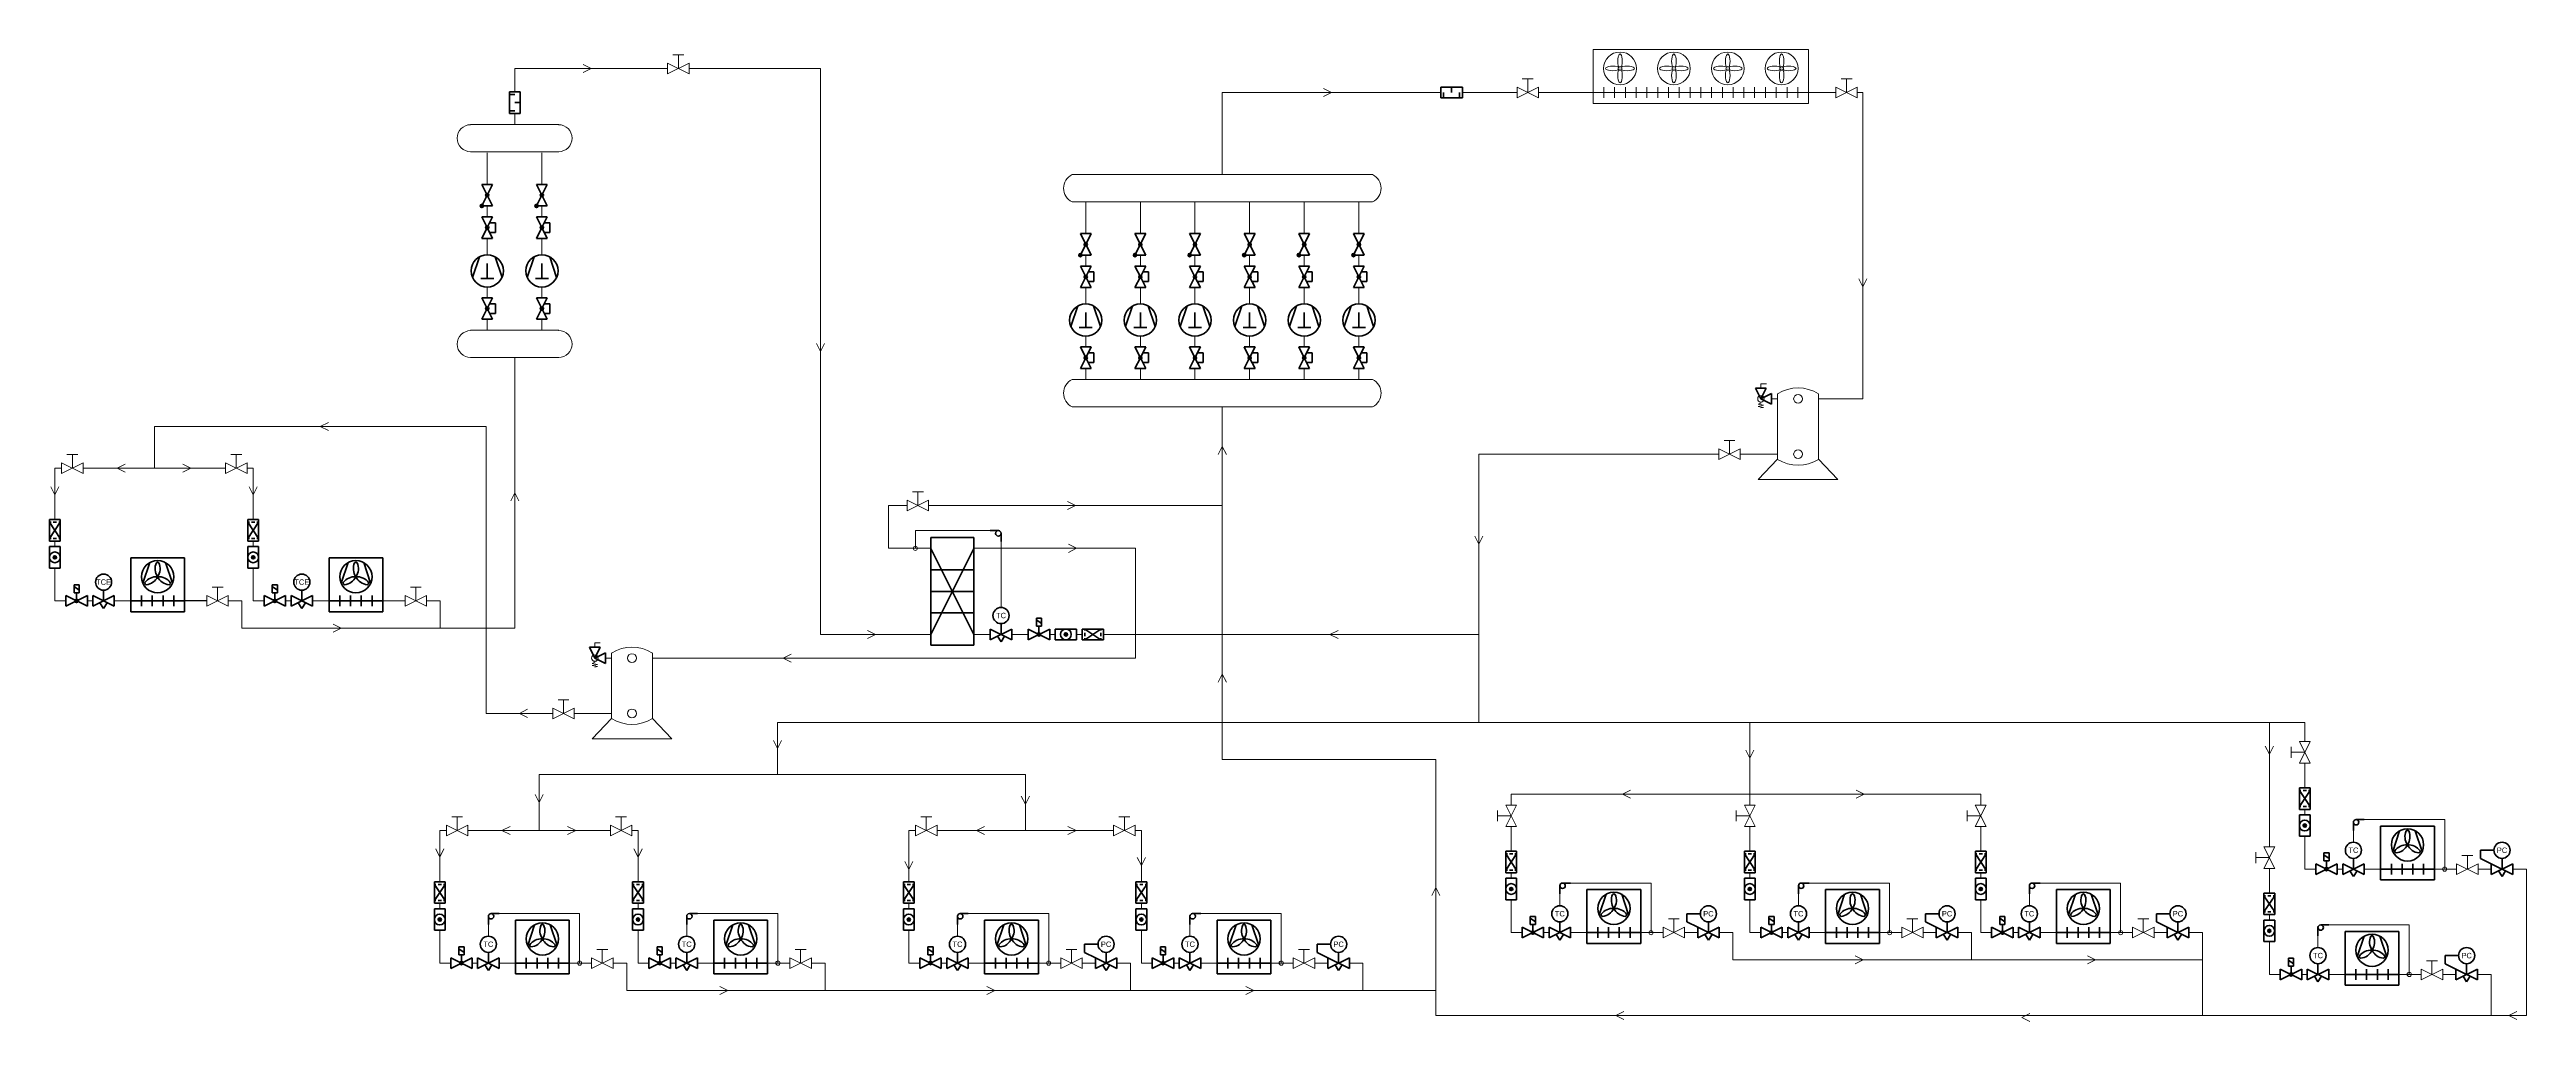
# Model space of a CAD drawing. Header units: inches. Extents: x 8.1 to 53.5, y 1.9 to 19.7.
import ezdxf

# ---------------------------------------------------------------- set-up
doc = ezdxf.new("R2010")
doc.units = ezdxf.units.IN
doc.header["$MEASUREMENT"] = 0
doc.linetypes.add('BORDER2', pattern=[22.225, 6.35, -3.175, 6.35, -3.175, 0, -3.175])
doc.layers.add('CONTOUR', color=7, linetype='Continuous', lineweight=50)
doc.layers.add('TEXT', color=7, linetype='Continuous', lineweight=25)
doc.styles.get("Standard").update_dxf_attribs({"font": 'arial.ttf'})

# ---------------------------------------------------------------- blocks, each defined once
blk = doc.blocks.new('butalen')
at = {"layer": 'CONTOUR'}
for p, q in [((-6.850781, 4.447657), (-3.649219, 14.052343)), ((3.649219, 14.052343), (6.850781, 4.447657)), ((-3, 4), (3, 4)), ((0, 11), (0, 4))]:
    blk.add_line(p, q, dxfattribs=at)
blk.add_circle((0, 7.5), 7.5, dxfattribs=at)
blk = doc.blocks.new('punkt-1')
at = {"layer": 'CONTOUR'}
h = blk.add_hatch(color=256, dxfattribs=at)
edge = h.paths.add_edge_path()
edge.add_arc((0, 0), 0.75, 0, 360)
blk.add_circle((0, 0), 0.75, dxfattribs=at)
blk = doc.blocks.new('prohoden')
at = {"layer": 'CONTOUR'}
for p, q in [((0, 2.5), (0, -2.5)), ((5, 0), (0, 2.5)), ((0, -2.5), (5, 0)), ((2.75, 1.125), (2.75, 3.75)), ((2.75, 3.75), (7.25, 3.75)), ((5, 0), (10, 2.5)), ((10, -2.5), (5, 0)), ((7.25, 3.75), (7.25, 1.125)), ((10, 2.5), (10, -2.5))]:
    blk.add_line(p, q, dxfattribs=at)
blk.add_blockref('punkt-1', (5, 0), dxfattribs=at)
blk = doc.blocks.new('vuzvraten ventil')
at = {"layer": 'CONTOUR'}
h = blk.add_hatch(color=256, dxfattribs=at)
edge = h.paths.add_edge_path()
edge.add_arc((0, 2.5), 0.75, 0, 360)
h = blk.add_hatch(color=256, dxfattribs=at)
edge = h.paths.add_edge_path()
edge.add_arc((5, 0), 0.75, 0, 360)
for p, q in [((10, -2.5), (0, 2.5)), ((0, 2.5), (0, -2.5)), ((0, -2.5), (10, 2.5)), ((10, 2.5), (10, -2.5))]:
    blk.add_line(p, q, dxfattribs=at)
for centre in [(0, 2.5), (5, 0)]:
    blk.add_circle(centre, 0.75, dxfattribs=at)
blk = doc.blocks.new('shumozaglushitel')
at = {"layer": 'CONTOUR'}
for p, q in [((0, 2.5), (0, -2.5)), ((0, 2.5), (10, 2.5)), ((1.25, -2.5), (1.25, 0)), ((5, 2.5), (5, 0)), ((8.75, -2.5), (8.75, 0)), ((10, 2.5), (10, -2.5)), ((0, -2.5), (10, -2.5))]:
    blk.add_line(p, q, dxfattribs=at)
blk = doc.blocks.new('plustinchat')
at = {"layer": 'CONTOUR'}
for p, q in [((0, 5), (25, 5)), ((0, 5), (0, -5)), ((2.5, 5), (22.5, -5)), ((22.5, 5), (2.5, -5)), ((7.5, 5), (7.5, -5)), ((12.5, 5), (12.5, -5)), ((17.5, -5), (17.5, 5)), ((25, -5), (25, 5)), ((0, -5), (25, -5))]:
    blk.add_line(p, q, dxfattribs=at)
blk = doc.blocks.new('izparitel')
at = {"layer": 'CONTOUR'}
for p, q in [((25, 20), (0, 20)), ((0, 20), (0, -5)), ((5.649219, 8.197657), (8.850781, 17.802343)), ((16.149219, 17.802343), (19.350781, 8.197657)), ((25, -5), (25, 20)), ((0, 0), (25, 0)), ((5, -2.5), (5, 2.5)), ((10, 2.5), (10, -2.5)), ((15, -2.5), (15, 2.5)), ((20, 2.5), (20, -2.5)), ((0, -5), (25, -5))]:
    blk.add_line(p, q, dxfattribs=at)
blk.add_circle((12.5, 11.25), 7.5, dxfattribs=at)
for centre, radius, start, end in [((17.916667, 15), 6.588078, 155.57771, 214.695154), ((17.916667, 15), 6.588078, 155.57771, 214.695154), ((12.5, 17.101829), 0.851829, 46.909465, 133.090535), ((12.5, 17.101829), 0.851829, 46.909465, 133.090535), ((7.083333, 15), 6.588078, 325.304846, 24.42229), ((7.083333, 15), 6.588078, 325.304846, 24.42229), ((7.432168, 8.324086), 0.851829, 166.909465, 253.090535), ((11.960738, 4.684029), 6.588078, 85.304846, 144.42229), ((6.544071, 14.065971), 6.588078, 275.57771, 334.695154), ((13.039262, 4.684029), 6.588078, 35.57771, 94.695154), ((18.455929, 14.065971), 6.588078, 205.304846, 264.42229), ((17.567832, 8.324086), 0.851829, 286.909465, 13.090535)]:
    blk.add_arc(centre, radius, start, end, dxfattribs=at)
blk = doc.blocks.new('trv')
at = {"layer": 'CONTOUR'}
for p, q in [((10, -2.5), (0, 2.5)), ((0, 2.5), (0, -2.5)), ((0, -2.5), (10, 2.5)), ((5, 0), (5, 5)), ((10, 2.5), (10, -2.5)), ((5, -3.5), (3.333333, -0.833333)), ((5, -3.5), (6.666667, -0.833333))]:
    blk.add_line(p, q, dxfattribs=at)
blk.add_circle((5, 8.75), 3.75, dxfattribs=at)
at = {"layer": 'CONTOUR', "insert": (5, 8.75), "char_height": 2.5, "width": 100, "attachment_point": 5}
blk.add_mtext('TC', dxfattribs=at)
blk = doc.blocks.new('punkt-0')
at = {"layer": 'CONTOUR'}
h = blk.add_hatch(color=256, dxfattribs=at)
edge = h.paths.add_edge_path()
edge.add_arc((0, 0), 0.75, 0, 360)
blk.add_circle((0, 0), 0.75, dxfattribs=at)
blk = doc.blocks.new('solenoid-ventil')
at = {"layer": 'CONTOUR'}
for p, q in [((10, -2.5), (0, 2.5)), ((0, 2.5), (0, -2.5)), ((0, -2.5), (10, 2.5)), ((3.8, 7.5), (6.2, 7.5)), ((3.8, 7.5), (3.8, 3.8)), ((3.8, 6.7), (6.2, 5)), ((3.8, 3.8), (6.2, 3.8)), ((5, 0), (5, 3.8)), ((6.2, 7.5), (6.2, 3.8)), ((10, 2.5), (10, -2.5))]:
    blk.add_line(p, q, dxfattribs=at)
at = {"layer": 'CONTOUR', "rotation": 90}
blk.add_blockref('punkt-0', (5, 0), dxfattribs=at)
blk = doc.blocks.new('nabludatelno stuklo s indikator za vlaga')
at = {"layer": 'CONTOUR'}
for p, q in [((0, 2.5), (0, -2.5)), ((0, 2.5), (10, 2.5)), ((10, 2.5), (10, -2.5)), ((0, -2.5), (10, -2.5))]:
    blk.add_line(p, q, dxfattribs=at)
blk.add_circle((5, 0), 2.5, dxfattribs=at)
blk.add_blockref('punkt-0', (5, 0), dxfattribs=at)
blk = doc.blocks.new('filtur dehidrator')
at = {"layer": 'CONTOUR'}
for p, q in [((0, 2.5), (0, -2.5)), ((0, 2.5), (10, 2.5)), ((1.25, -2.5), (8.75, 2.5)), ((8.75, -2.5), (1.25, 2.5)), ((1.25, 2.5), (1.25, 1.75)), ((1.25, 0.75), (1.25, -0.75)), ((8.75, 2.5), (8.75, 1.75)), ((8.75, 0.75), (8.75, -0.75)), ((10, 2.5), (10, -2.5)), ((0, -2.5), (10, -2.5)), ((1.25, -2.5), (1.25, -1.75)), ((8.75, -2.5), (8.75, -1.75))]:
    blk.add_line(p, q, dxfattribs=at)
blk = doc.blocks.new('kapqrna truba1')
at = {"layer": 'CONTOUR'}
for p, q in [((3.75, 0), (0, 0)), ((5, -1.25), (5, -5))]:
    blk.add_line(p, q, dxfattribs=at)
blk.add_circle((3.75, -1.25), 1.25, dxfattribs=at)
blk = doc.blocks.new('pc-ventil2')
at = {"layer": 'CONTOUR'}
for p, q in [((-5, 5), (-5, 8.75)), ((1.25, 8.75), (-5, 8.75)), ((0, 2.5), (-5, 5)), ((10, -2.5), (0, 2.5)), ((0, 2.5), (0, -2.5)), ((0, -2.5), (10, 2.5)), ((5, 0), (5, 5)), ((10, 2.5), (10, -2.5)), ((5, -3.5), (3.333333, -0.833333)), ((5, -3.5), (6.666667, -0.833333))]:
    blk.add_line(p, q, dxfattribs=at)
blk.add_circle((5, 8.75), 3.75, dxfattribs=at)
at = {"layer": 'TEXT', "insert": (5, 8.75), "char_height": 2.5, "width": 100, "attachment_point": 5}
blk.add_mtext('PC', dxfattribs=at)
blk = doc.blocks.new('eckventil2')
at = {"layer": 'CONTOUR'}
for p, q in [((0, 2.5), (0, -2.5)), ((5, 0), (0, 2.5)), ((0, -2.5), (5, 0)), ((2.5, -5), (5, 0)), ((5, 0), (7.5, -5)), ((7.5, -5), (2.5, -5))]:
    blk.add_line(p, q, dxfattribs=at)
blk = doc.blocks.new('ERV')
at = {"layer": 'CONTOUR'}
for p, q in [((10, -2.5), (0, 2.5)), ((0, 2.5), (0, -2.5)), ((0, -2.5), (10, 2.5)), ((5, 0), (5, 5)), ((10, 2.5), (10, -2.5)), ((5, -3.5), (3.333333, -0.833333)), ((5, -3.5), (6.666667, -0.833333))]:
    blk.add_line(p, q, dxfattribs=at)
blk.add_circle((5, 8.75), 3.75, dxfattribs=at)
at = {"layer": 'TEXT', "insert": (5, 8.75), "char_height": 2.5, "width": 100, "attachment_point": 5}
blk.add_mtext('TCE', dxfattribs=at)

msp = doc.modelspace()

# ---------------------------------------------------------------- hatches: boundary and pattern name
at = {"lineweight": 15}
h = msp.add_hatch(color=256, dxfattribs=at)
h.dxf.hatch_style = 1
edge = h.paths.add_edge_path()
edge.add_arc((36.89, 19.324), 0.034, 0, 180)
edge.add_arc((36.89, 19.324), 0.034, 180, 314.9981)
edge.add_ellipse((36.89, 19.192), major_axis=(0, -0.132), ratio=0.316606, start_angle=504.8644, end_angle=504.8652)
edge.add_ellipse((37.022, 19.324), major_axis=(0.132, 0), ratio=0.316606, start_angle=-144.8652, end_angle=-144.8644)
edge.add_arc((36.89, 19.324), 0.034, 314.9995, 360)
edge = h.paths.add_edge_path()
edge.add_arc((37.876, 19.324), 0.034, 180, 314.9981)
edge.add_ellipse((37.876, 19.192), major_axis=(0, -0.132), ratio=0.316606, start_angle=504.8644, end_angle=504.8652)
edge.add_ellipse((38.008, 19.324), major_axis=(0.132, 0), ratio=0.316606, start_angle=-144.8652, end_angle=-144.8644)
edge.add_arc((37.876, 19.324), 0.034, 314.9995, 360)
edge.add_arc((37.876, 19.324), 0.034, 0, 180)
edge = h.paths.add_edge_path()
edge.add_arc((38.862, 19.324), 0.034, 180, 314.9981)
edge.add_ellipse((38.862, 19.192), major_axis=(0, -0.132), ratio=0.316606, start_angle=504.8644, end_angle=504.8652)
edge.add_ellipse((38.994, 19.324), major_axis=(0.132, 0), ratio=0.316606, start_angle=-144.8652, end_angle=-144.8644)
edge.add_arc((38.862, 19.324), 0.034, 314.9995, 360)
edge.add_arc((38.862, 19.324), 0.034, 0, 180)
edge = h.paths.add_edge_path()
edge.add_arc((39.848, 19.324), 0.034, 180, 314.9981)
edge.add_ellipse((39.848, 19.192), major_axis=(0, -0.132), ratio=0.316606, start_angle=504.8644, end_angle=504.8652)
edge.add_ellipse((39.979, 19.324), major_axis=(0.132, 0), ratio=0.316606, start_angle=-144.8652, end_angle=-144.8644)
edge.add_arc((39.848, 19.324), 0.034, 314.9995, 360)
edge.add_arc((39.848, 19.324), 0.034, 0, 180)

# ---------------------------------------------------------------- linework, layer by layer
for p, q in [((19.654, 19.322), (19.654, 19.572)), ((36.397, 19.669), (36.397, 18.881)), ((35.201, 19.131), (35.101, 19.131)), ((35.201, 18.881), (35.201, 19.131)), ((35.201, 19.131), (35.301, 19.131)), ((41.036, 18.881), (41.036, 19.131)), ((29.61, 17.381), (29.61, 18.881)), ((29.61, 18.881), (33.61, 18.881)), ((34.004, 18.881), (35.004, 18.881)), ((35.004, 18.98), (35.397, 18.783)), ((35.397, 18.98), (35.004, 18.783)), ((35.004, 18.98), (35.004, 18.783)), ((35.397, 18.783), (35.397, 18.98)), ((35.397, 18.881), (36.397, 18.881)), ((36.397, 18.881), (40.34, 18.881)), ((36.594, 18.98), (36.594, 18.783)), ((36.791, 18.98), (36.791, 18.783)), ((36.988, 18.98), (36.988, 18.783)), ((37.185, 18.98), (37.185, 18.783)), ((37.382, 18.98), (37.382, 18.783)), ((37.58, 18.98), (37.58, 18.783)), ((37.777, 18.98), (37.777, 18.783)), ((37.974, 18.98), (37.974, 18.783)), ((38.171, 18.98), (38.171, 18.783)), ((38.368, 18.98), (38.368, 18.783)), ((38.566, 18.98), (38.566, 18.783)), ((38.763, 18.98), (38.763, 18.783)), ((38.96, 18.98), (38.96, 18.783)), ((39.157, 18.98), (39.157, 18.783)), ((39.354, 18.98), (39.354, 18.783)), ((39.552, 18.98), (39.552, 18.783)), ((39.749, 18.98), (39.749, 18.783)), ((39.946, 18.98), (39.946, 18.783)), ((40.143, 18.98), (40.143, 18.783)), ((40.34, 18.881), (40.84, 18.881)), ((41.233, 18.881), (41.333, 18.881)), ((41.333, 18.881), (41.333, 17.381)), ((17.467, 18.3), (15.852, 18.3)), ((16.659, 18.3), (16.659, 18.5)), ((16.156, 17.402), (16.156, 17.781)), ((17.156, 17.402), (17.156, 17.781)), ((16.156, 17.202), (16.156, 17.402)), ((17.156, 17.202), (17.156, 17.402)), ((41.333, 17.381), (41.333, 13.278)), ((16.156, 16.608), (16.156, 16.808)), ((17.156, 16.608), (17.156, 16.808)), ((27.11, 16.502), (27.11, 16.881)), ((28.11, 16.502), (28.11, 16.881)), ((29.11, 16.502), (29.11, 16.881)), ((30.11, 16.502), (30.11, 16.881)), ((31.11, 16.502), (31.11, 16.881)), ((32.11, 16.502), (32.11, 16.881)), ((27.11, 16.302), (27.11, 16.502)), ((28.11, 16.302), (28.11, 16.502)), ((29.11, 16.302), (29.11, 16.502)), ((30.11, 16.302), (30.11, 16.502)), ((31.11, 16.302), (31.11, 16.502)), ((32.11, 16.302), (32.11, 16.502)), ((16.156, 15.914), (16.156, 16.214)), ((17.156, 15.914), (17.156, 16.214)), ((27.11, 15.708), (27.11, 15.908)), ((28.11, 15.708), (28.11, 15.908)), ((29.11, 15.708), (29.11, 15.908)), ((30.11, 15.708), (30.11, 15.908)), ((31.11, 15.708), (31.11, 15.908)), ((32.11, 15.708), (32.11, 15.908)), ((16.156, 15.127), (16.156, 15.324)), ((17.156, 15.127), (17.156, 15.324)), ((27.11, 15.014), (27.11, 15.314)), ((28.11, 15.014), (28.11, 15.314)), ((29.11, 15.014), (29.11, 15.314)), ((30.11, 15.014), (30.11, 15.314)), ((31.11, 15.014), (31.11, 15.314)), ((32.11, 15.014), (32.11, 15.314)), ((17.467, 14.533), (15.852, 14.533)), ((16.156, 14.533), (16.156, 14.733)), ((17.156, 14.533), (17.156, 14.733)), ((27.11, 14.227), (27.11, 14.424)), ((28.11, 14.227), (28.11, 14.424)), ((29.11, 14.227), (29.11, 14.424)), ((30.11, 14.227), (30.11, 14.424)), ((31.11, 14.227), (31.11, 14.424)), ((32.11, 14.227), (32.11, 14.424)), ((16.659, 9.081), (16.659, 14.033)), ((27.11, 13.633), (27.11, 13.833)), ((28.11, 13.633), (28.11, 13.833)), ((29.11, 13.633), (29.11, 13.833)), ((30.11, 13.633), (30.11, 13.833)), ((31.11, 13.633), (31.11, 13.833)), ((32.11, 13.633), (32.11, 13.833)), ((39.468, 13.199), (39.419, 13.18)), ((39.419, 13.18), (39.517, 13.16)), ((39.517, 13.16), (39.419, 13.14)), ((39.468, 13.474), (39.468, 13.554)), ((39.468, 13.554), (39.568, 13.554)), ((39.468, 13.219), (39.468, 13.199)), ((39.773, 13.278), (39.665, 13.278)), ((39.773, 13.372), (39.773, 12.172)), ((40.523, 13.372), (40.523, 12.172)), ((41.333, 13.278), (40.523, 13.278)), ((29.61, 13.133), (29.61, 8.243)), ((39.419, 13.14), (39.517, 13.121)), ((39.517, 13.121), (39.468, 13.111)), ((8.562, 12.009), (8.562, 12.259)), ((10.062, 12.009), (10.062, 12.384)), ((11.562, 12.009), (11.562, 12.259)), ((38.698, 12.266), (34.305, 12.266)), ((34.305, 8.969), (34.305, 12.266)), ((38.894, 12.266), (38.894, 12.516)), ((39.773, 12.266), (39.091, 12.266)), ((8.242, 12.009), (8.242, 11.521)), ((8.242, 12.009), (8.365, 12.009)), ((8.759, 12.009), (11.365, 12.009)), ((11.872, 12.009), (11.759, 12.009)), ((11.872, 12.009), (11.872, 11.521)), ((39.773, 12.172), (39.42, 11.801)), ((39.42, 11.801), (40.876, 11.801)), ((40.523, 12.172), (40.876, 11.801)), ((8.242, 11.069), (8.242, 11.521)), ((11.872, 11.069), (11.872, 11.521)), ((24.038, 11.325), (24.038, 11.575)), ((24.235, 11.325), (29.61, 11.325)), ((8.242, 10.575), (8.242, 10.675)), ((11.872, 10.575), (11.872, 10.675)), ((25.063, 10.544), (25.86, 10.544)), ((25.86, 10.544), (28.022, 10.544)), ((28.022, 10.544), (28.022, 8.536)), ((8.242, 10.081), (8.242, 10.181)), ((8.242, 9.581), (8.242, 10.081)), ((11.872, 10.081), (11.872, 10.181)), ((11.872, 9.581), (11.872, 10.081)), ((8.442, 9.581), (8.242, 9.581)), ((8.936, 9.581), (8.836, 9.581)), ((9.63, 9.581), (9.33, 9.581)), ((11.219, 9.581), (11.219, 9.831)), ((11.415, 9.581), (11.665, 9.581)), ((11.665, 9.581), (11.665, 9.081)), ((12.072, 9.581), (11.872, 9.581)), ((12.565, 9.581), (12.465, 9.581)), ((13.259, 9.581), (12.959, 9.581)), ((14.243, 9.581), (14.651, 9.581)), ((14.848, 9.581), (14.848, 9.831)), ((15.045, 9.581), (15.295, 9.581)), ((15.295, 9.581), (15.295, 9.081)), ((11.665, 9.081), (15.295, 9.081)), ((15.295, 9.081), (16.659, 9.081)), ((18.125, 8.733), (18.125, 8.812)), ((18.125, 8.812), (18.225, 8.812)), ((18.43, 8.63), (18.43, 7.43)), ((19.18, 8.63), (19.18, 7.43)), ((25.063, 8.969), (25.363, 8.969)), ((26.057, 8.969), (25.757, 8.969)), ((26.55, 8.969), (26.45, 8.969)), ((26.944, 8.969), (27.044, 8.969)), ((34.305, 8.969), (27.438, 8.969)), ((34.305, 8.969), (34.305, 7.358)), ((18.125, 8.458), (18.076, 8.438)), ((18.076, 8.438), (18.174, 8.418)), ((18.174, 8.418), (18.076, 8.399)), ((18.076, 8.399), (18.174, 8.379)), ((18.125, 8.477), (18.125, 8.458)), ((18.174, 8.379), (18.125, 8.369)), ((18.43, 8.536), (18.322, 8.536)), ((19.99, 8.536), (19.18, 8.536)), ((25.86, 8.536), (19.99, 8.536)), ((28.022, 8.536), (25.86, 8.536)), ((29.61, 6.682), (29.61, 8.243)), ((17.551, 7.524), (17.551, 7.774)), ((18.43, 7.524), (17.748, 7.524)), ((18.43, 7.43), (18.077, 7.06)), ((19.18, 7.43), (19.533, 7.06)), ((21.467, 7.358), (21.467, 6.403)), ((21.467, 7.358), (34.305, 7.358)), ((34.305, 7.358), (39.265, 7.358)), ((39.265, 7.358), (39.265, 6.047)), ((39.265, 7.358), (49.423, 7.358)), ((48.775, 5.282), (48.775, 7.358)), ((49.423, 7.358), (49.423, 7.208)), ((18.077, 7.06), (19.533, 7.06)), ((49.173, 6.812), (49.423, 6.812)), ((49.423, 7.008), (49.423, 7.208)), ((21.467, 6.403), (17.106, 6.403)), ((17.106, 6.403), (17.106, 5.758)), ((21.467, 6.403), (26.005, 6.403)), ((26.005, 6.403), (26.005, 5.706)), ((33.52, 6.682), (29.61, 6.682)), ((33.52, 1.999), (33.52, 6.682)), ((49.423, 6.162), (49.423, 6.615)), ((34.898, 5.847), (34.898, 6.047)), ((34.898, 6.047), (43.492, 6.047)), ((39.265, 5.847), (39.265, 6.047)), ((43.492, 6.047), (43.492, 5.847)), ((15.605, 5.383), (15.605, 5.633)), ((17.106, 5.383), (17.106, 5.758)), ((18.606, 5.383), (18.606, 5.633)), ((24.192, 5.383), (24.192, 5.633)), ((26.005, 5.383), (26.005, 5.706)), ((27.818, 5.383), (27.818, 5.633)), ((34.648, 5.65), (34.898, 5.65)), ((34.898, 5.001), (34.898, 5.453)), ((39.015, 5.65), (39.265, 5.65)), ((39.265, 5.001), (39.265, 5.453)), ((43.242, 5.65), (43.492, 5.65)), ((43.492, 5.001), (43.492, 5.453)), ((49.423, 5.669), (49.423, 5.769)), ((50.511, 5.58), (51.984, 5.58)), ((51.984, 5.58), (51.984, 4.675)), ((15.286, 5.383), (15.286, 4.895)), ((15.286, 5.383), (15.409, 5.383)), ((15.802, 5.383), (18.409, 5.383)), ((18.915, 5.383), (18.803, 5.383)), ((18.915, 5.383), (18.915, 4.895)), ((23.872, 5.383), (23.872, 4.895)), ((23.872, 5.383), (23.995, 5.383)), ((24.389, 5.383), (27.621, 5.383)), ((28.128, 5.383), (28.015, 5.383)), ((28.128, 5.383), (28.128, 4.895)), ((48.775, 5.082), (48.775, 5.282)), ((49.423, 5.175), (49.423, 5.275)), ((49.423, 4.675), (49.423, 5.175)), ((50.314, 5.167), (50.314, 5.384)), ((15.286, 4.443), (15.286, 4.895)), ((18.915, 4.443), (18.915, 4.895)), ((23.872, 4.443), (23.872, 4.895)), ((28.128, 4.443), (28.128, 4.895)), ((34.898, 4.507), (34.898, 4.607)), ((39.265, 4.507), (39.265, 4.607)), ((43.492, 4.507), (43.492, 4.607)), ((48.525, 4.885), (48.775, 4.885)), ((48.775, 4.236), (48.775, 4.688)), ((49.623, 4.675), (49.423, 4.675)), ((50.117, 4.675), (50.017, 4.675)), ((50.811, 4.675), (50.511, 4.675)), ((51.795, 4.675), (52.203, 4.675)), ((52.4, 4.675), (52.4, 4.925)), ((52.597, 4.675), (52.837, 4.675)), ((53.231, 4.675), (53.481, 4.675)), ((53.481, 4.675), (53.481, 4.175)), ((34.898, 4.013), (34.898, 4.113)), ((35.788, 4.005), (35.788, 4.222)), ((35.985, 4.419), (37.458, 4.419)), ((37.458, 4.419), (37.458, 3.513)), ((39.265, 4.013), (39.265, 4.113)), ((40.156, 4.005), (40.156, 4.222)), ((40.353, 4.419), (41.825, 4.419)), ((41.825, 4.419), (41.825, 3.513)), ((43.492, 4.013), (43.492, 4.113)), ((44.382, 4.005), (44.382, 4.222)), ((44.579, 4.419), (46.052, 4.419)), ((46.052, 4.419), (46.052, 3.513)), ((53.481, 4.175), (53.481, 1.999)), ((15.286, 3.949), (15.286, 4.049)), ((16.176, 3.448), (16.176, 3.664)), ((16.373, 3.861), (17.846, 3.861)), ((17.846, 3.861), (17.846, 2.955)), ((18.915, 3.949), (18.915, 4.049)), ((19.806, 3.448), (19.806, 3.664)), ((20.003, 3.861), (21.475, 3.861)), ((21.475, 3.861), (21.475, 2.955)), ((23.872, 3.949), (23.872, 4.049)), ((24.763, 3.448), (24.763, 3.664)), ((24.96, 3.861), (26.432, 3.861)), ((26.432, 3.861), (26.432, 2.955)), ((28.128, 3.949), (28.128, 4.049)), ((29.018, 3.448), (29.018, 3.664)), ((29.215, 3.861), (30.688, 3.861)), ((30.688, 3.861), (30.688, 2.955)), ((34.898, 3.513), (34.898, 4.013)), ((37.874, 3.513), (37.874, 3.763)), ((39.265, 3.513), (39.265, 4.013)), ((42.242, 3.513), (42.242, 3.763)), ((43.492, 3.513), (43.492, 4.013)), ((46.468, 3.513), (46.468, 3.763)), ((48.775, 3.742), (48.775, 3.842)), ((49.862, 3.654), (51.335, 3.654)), ((51.335, 3.654), (51.335, 2.748)), ((15.286, 3.455), (15.286, 3.555)), ((15.286, 2.955), (15.286, 3.455)), ((18.262, 2.955), (18.262, 3.205)), ((18.915, 3.455), (18.915, 3.555)), ((18.915, 2.955), (18.915, 3.455)), ((21.891, 2.955), (21.891, 3.205)), ((23.872, 3.455), (23.872, 3.555)), ((23.872, 2.955), (23.872, 3.455)), ((26.849, 2.955), (26.849, 3.205)), ((28.128, 3.455), (28.128, 3.555)), ((28.128, 2.955), (28.128, 3.455)), ((31.104, 2.955), (31.104, 3.205)), ((35.098, 3.513), (34.898, 3.513)), ((35.591, 3.513), (35.491, 3.513)), ((36.285, 3.513), (35.985, 3.513)), ((37.269, 3.513), (37.677, 3.513)), ((38.071, 3.513), (38.311, 3.513)), ((38.705, 3.513), (38.955, 3.513)), ((38.955, 3.513), (38.955, 3.013)), ((39.465, 3.513), (39.265, 3.513)), ((39.959, 3.513), (39.859, 3.513)), ((40.653, 3.513), (40.353, 3.513)), ((41.637, 3.513), (42.045, 3.513)), ((42.439, 3.513), (42.679, 3.513)), ((43.073, 3.513), (43.323, 3.513)), ((43.323, 3.513), (43.323, 3.013)), ((43.692, 3.513), (43.492, 3.513)), ((44.185, 3.513), (44.085, 3.513)), ((44.879, 3.513), (44.579, 3.513)), ((45.863, 3.513), (46.271, 3.513)), ((46.665, 3.513), (46.905, 3.513)), ((47.299, 3.513), (47.549, 3.513)), ((47.549, 3.513), (47.549, 3.013)), ((48.775, 3.248), (48.775, 3.348)), ((48.775, 2.748), (48.775, 3.248)), ((49.665, 3.24), (49.665, 3.457)), ((15.486, 2.955), (15.286, 2.955)), ((15.979, 2.955), (15.879, 2.955)), ((16.673, 2.955), (16.373, 2.955)), ((17.657, 2.955), (18.065, 2.955)), ((18.459, 2.955), (18.709, 2.955)), ((18.709, 2.955), (18.709, 2.455)), ((19.115, 2.955), (18.915, 2.955)), ((19.609, 2.955), (19.509, 2.955)), ((20.303, 2.955), (20.003, 2.955)), ((21.287, 2.955), (21.695, 2.955)), ((22.088, 2.955), (22.338, 2.955)), ((22.338, 2.955), (22.338, 2.455)), ((24.072, 2.955), (23.872, 2.955)), ((24.566, 2.955), (24.466, 2.955)), ((25.26, 2.955), (24.96, 2.955)), ((26.244, 2.955), (26.652, 2.955)), ((27.045, 2.955), (27.286, 2.955)), ((27.68, 2.955), (27.93, 2.955)), ((27.93, 2.955), (27.93, 2.455)), ((28.328, 2.955), (28.128, 2.955)), ((28.821, 2.955), (28.721, 2.955)), ((29.515, 2.955), (29.215, 2.955)), ((30.499, 2.955), (30.907, 2.955)), ((31.301, 2.955), (31.542, 2.955)), ((31.935, 2.955), (32.185, 2.955)), ((32.185, 2.955), (32.185, 2.455)), ((47.549, 3.013), (38.955, 3.013)), ((47.549, 3.013), (47.549, 1.999)), ((48.975, 2.748), (48.775, 2.748)), ((49.468, 2.748), (49.368, 2.748)), ((50.162, 2.748), (49.862, 2.748)), ((51.146, 2.748), (51.554, 2.748)), ((51.751, 2.748), (51.751, 2.998)), ((51.948, 2.748), (52.189, 2.748)), ((52.582, 2.748), (52.832, 2.748)), ((52.832, 2.748), (52.832, 2.248)), ((18.709, 2.455), (32.185, 2.455)), ((32.185, 2.455), (33.52, 2.455)), ((47.549, 1.999), (33.52, 1.999)), ((52.832, 1.999), (47.549, 1.999)), ((52.832, 2.248), (52.832, 1.999)), ((53.481, 1.999), (52.832, 1.999))]:
    msp.add_line(p, q, dxfattribs=at)
at = {"linetype": 'BORDER2', "lineweight": 15}
for p, q in [((25.363, 10.867), (23.992, 10.867)), ((23.992, 10.867), (23.992, 10.544)), ((25.56, 9.461), (25.56, 10.67))]:
    msp.add_line(p, q, dxfattribs=at)
msp.add_line((11.022, 9.581), (10.614, 9.581))
at = {"lineweight": 15}
for points in [[(19.754, 19.572), (19.654, 19.572), (19.554, 19.572)], [(36.397, 18.881), (36.397, 18.684), (40.34, 18.684), (40.34, 19.669), (36.397, 19.669)], [(16.659, 18.894), (16.659, 19.322), (19.457, 19.322)], [(17.91, 19.396), (18.058, 19.322), (17.91, 19.248)], [(19.851, 19.322), (22.255, 19.322), (22.255, 8.969), (24.276, 8.969)], [(40.936, 19.131), (41.036, 19.131), (41.136, 19.131)], [(31.462, 18.955), (31.61, 18.881), (31.462, 18.807)], [(41.407, 15.477), (41.333, 15.329), (41.26, 15.477)], [(22.328, 14.293), (22.255, 14.145), (22.181, 14.293)], [(17.355, 7.524), (16.138, 7.524), (16.138, 12.772), (10.062, 12.772), (10.062, 12.384)], [(13.248, 12.699), (13.1, 12.772), (13.248, 12.846)], [(8.462, 12.259), (8.562, 12.259), (8.662, 12.259)], [(11.462, 12.259), (11.562, 12.259), (11.662, 12.259)], [(29.536, 12.26), (29.61, 12.408), (29.684, 12.26)], [(38.794, 12.516), (38.894, 12.516), (38.994, 12.516)], [(9.529, 11.935), (9.381, 12.009), (9.529, 12.082)], [(10.583, 12.082), (10.731, 12.009), (10.583, 11.935)], [(8.316, 11.669), (8.242, 11.521), (8.168, 11.669)], [(11.946, 11.669), (11.872, 11.521), (11.798, 11.669)], [(16.585, 11.41), (16.659, 11.557), (16.733, 11.41)], [(24.138, 11.575), (24.038, 11.575), (23.938, 11.575)], [(26.775, 11.399), (26.922, 11.325), (26.775, 11.252)], [(24.276, 10.544), (23.498, 10.544), (23.498, 11.325), (23.841, 11.325)], [(26.793, 10.617), (26.941, 10.544), (26.793, 10.47)], [(34.379, 10.765), (34.305, 10.617), (34.231, 10.765)], [(11.119, 9.831), (11.219, 9.831), (11.319, 9.831)], [(14.748, 9.831), (14.848, 9.831), (14.948, 9.831)], [(13.333, 9.155), (13.48, 9.081), (13.333, 9.008)], [(23.118, 9.043), (23.265, 8.969), (23.118, 8.895)], [(31.728, 8.895), (31.581, 8.969), (31.728, 9.043)], [(21.721, 8.462), (21.574, 8.536), (21.721, 8.61)], [(29.536, 8.095), (29.61, 8.243), (29.684, 8.095)], [(17.451, 7.774), (17.551, 7.774), (17.651, 7.774)], [(16.894, 7.45), (16.747, 7.524), (16.894, 7.598)], [(21.54, 7.028), (21.467, 6.88), (21.393, 7.028)], [(39.339, 6.85), (39.265, 6.702), (39.191, 6.85)], [(48.849, 6.924), (48.775, 6.776), (48.701, 6.924)], [(49.173, 6.712), (49.173, 6.812), (49.173, 6.912)], [(17.179, 6.039), (17.106, 5.891), (17.032, 6.039)], [(26.079, 6.011), (26.005, 5.864), (25.931, 6.011)], [(37.081, 5.973), (36.934, 6.047), (37.081, 6.121)], [(41.212, 6.121), (41.359, 6.047), (41.212, 5.973)], [(15.505, 5.633), (15.605, 5.633), (15.705, 5.633)], [(16.572, 5.309), (16.424, 5.383), (16.572, 5.456)], [(17.627, 5.456), (17.774, 5.383), (17.627, 5.309)], [(18.706, 5.633), (18.606, 5.633), (18.506, 5.633)], [(24.092, 5.633), (24.192, 5.633), (24.292, 5.633)], [(25.259, 5.309), (25.111, 5.383), (25.259, 5.456)], [(26.784, 5.456), (26.932, 5.383), (26.784, 5.309)], [(27.918, 5.633), (27.818, 5.633), (27.718, 5.633)], [(34.648, 5.55), (34.648, 5.65), (34.648, 5.75)], [(39.015, 5.55), (39.015, 5.65), (39.015, 5.75)], [(43.242, 5.55), (43.242, 5.65), (43.242, 5.75)], [(15.359, 5.043), (15.286, 4.895), (15.212, 5.043)], [(18.989, 5.043), (18.915, 4.895), (18.841, 5.043)], [(23.946, 4.817), (23.872, 4.669), (23.798, 4.817)], [(28.202, 4.89), (28.128, 4.743), (28.054, 4.89)], [(48.525, 4.785), (48.525, 4.885), (48.525, 4.985)], [(52.3, 4.925), (52.4, 4.925), (52.5, 4.925)], [(33.446, 4.193), (33.52, 4.34), (33.594, 4.193)], [(37.774, 3.763), (37.874, 3.763), (37.974, 3.763)], [(42.142, 3.763), (42.242, 3.763), (42.342, 3.763)], [(46.368, 3.763), (46.468, 3.763), (46.568, 3.763)], [(18.162, 3.205), (18.262, 3.205), (18.362, 3.205)], [(21.791, 3.205), (21.891, 3.205), (21.991, 3.205)], [(26.749, 3.205), (26.849, 3.205), (26.949, 3.205)], [(31.004, 3.205), (31.104, 3.205), (31.204, 3.205)], [(41.193, 3.087), (41.341, 3.013), (41.193, 2.94)], [(45.445, 3.087), (45.593, 3.013), (45.445, 2.94)], [(51.651, 2.998), (51.751, 2.998), (51.851, 2.998)], [(20.414, 2.529), (20.561, 2.455), (20.414, 2.382)], [(25.299, 2.529), (25.447, 2.455), (25.299, 2.382)], [(30.04, 2.529), (30.188, 2.455), (30.04, 2.382)], [(36.962, 1.925), (36.814, 1.999), (36.962, 2.072)], [(44.391, 1.888), (44.243, 1.962), (44.391, 2.036)], [(53.304, 1.925), (53.157, 1.999), (53.304, 2.072)]]:
    msp.add_lwpolyline(points, dxfattribs=at)
for points in [[(19.851, 19.42), (19.851, 19.223), (19.457, 19.42), (19.457, 19.223)], [(40.84, 18.98), (40.84, 18.783), (41.233, 18.98), (41.233, 18.783)], [(38.698, 12.364), (38.698, 12.167), (39.091, 12.364), (39.091, 12.167)], [(8.365, 12.107), (8.365, 11.91), (8.759, 12.107), (8.759, 11.91)], [(11.759, 12.107), (11.759, 11.91), (11.365, 12.107), (11.365, 11.91)], [(24.235, 11.424), (24.235, 11.227), (23.841, 11.424), (23.841, 11.227)], [(11.022, 9.68), (11.022, 9.483), (11.415, 9.68), (11.415, 9.483)], [(14.651, 9.68), (14.651, 9.483), (15.045, 9.68), (15.045, 9.483)], [(17.355, 7.622), (17.355, 7.425), (17.748, 7.622), (17.748, 7.425)], [(49.325, 6.615), (49.522, 6.615), (49.325, 7.008), (49.522, 7.008)], [(15.409, 5.481), (15.409, 5.284), (15.802, 5.481), (15.802, 5.284)], [(18.803, 5.481), (18.803, 5.284), (18.409, 5.481), (18.409, 5.284)], [(23.995, 5.481), (23.995, 5.284), (24.389, 5.481), (24.389, 5.284)], [(28.015, 5.481), (28.015, 5.284), (27.621, 5.481), (27.621, 5.284)], [(34.799, 5.453), (34.996, 5.453), (34.799, 5.847), (34.996, 5.847)], [(39.167, 5.453), (39.364, 5.453), (39.167, 5.847), (39.364, 5.847)], [(43.393, 5.453), (43.59, 5.453), (43.393, 5.847), (43.59, 5.847)], [(48.676, 4.688), (48.873, 4.688), (48.676, 5.082), (48.873, 5.082)], [(52.203, 4.773), (52.203, 4.577), (52.597, 4.773), (52.597, 4.577)], [(37.677, 3.612), (37.677, 3.415), (38.071, 3.612), (38.071, 3.415)], [(42.045, 3.612), (42.045, 3.415), (42.439, 3.612), (42.439, 3.415)], [(46.271, 3.612), (46.271, 3.415), (46.665, 3.612), (46.665, 3.415)], [(18.065, 3.054), (18.065, 2.857), (18.459, 3.054), (18.459, 2.857)], [(21.695, 3.054), (21.695, 2.857), (22.088, 3.054), (22.088, 2.857)], [(26.652, 3.054), (26.652, 2.857), (27.045, 3.054), (27.045, 2.857)], [(30.907, 3.054), (30.907, 2.857), (31.301, 3.054), (31.301, 2.857)], [(51.554, 2.847), (51.554, 2.65), (51.948, 2.847), (51.948, 2.65)]]:
    msp.add_lwpolyline(points, close=True, dxfattribs=at)
for points in [[(15.852, 18.294, 1), (15.852, 17.8), (17.467, 17.8)], [(15.852, 14.526, 1), (15.852, 14.033), (17.467, 14.033)]]:
    msp.add_lwpolyline(points, format="xyb", dxfattribs=at)
for points in [[(32.362, 16.881, 0.620525), (32.362, 17.381), (31.61, 17.381), (27.61, 17.381), (26.86, 17.381, 0.620525), (26.86, 16.881), (27.61, 16.881), (31.61, 16.881)], [(32.362, 13.133, 0.620525), (32.362, 13.633), (31.61, 13.633), (27.61, 13.633), (26.86, 13.633, 0.620525), (26.86, 13.133), (27.61, 13.133), (31.61, 13.133)]]:
    msp.add_lwpolyline(points, format="xyb", close=True, dxfattribs=at)
for centre, radius in [((36.89, 19.324), 0.3), ((37.876, 19.324), 0.3), ((38.862, 19.324), 0.3), ((39.848, 19.324), 0.3), ((36.89, 19.324), 0.034), ((37.876, 19.324), 0.034), ((38.862, 19.324), 0.034), ((39.848, 19.324), 0.034), ((39.468, 13.278), 0.0586), ((40.148, 13.278), 0.08), ((40.148, 12.266), 0.08), ((23.992, 10.544), 0.0371), ((18.805, 8.536), 0.08), ((18.125, 8.536), 0.0586), ((18.805, 7.524), 0.08), ((51.984, 4.675), 0.0381), ((37.458, 3.513), 0.0381), ((41.825, 3.513), 0.0381), ((46.052, 3.513), 0.0381), ((17.846, 2.955), 0.0381), ((21.475, 2.955), 0.0381), ((26.432, 2.955), 0.0381), ((30.688, 2.955), 0.0381), ((51.335, 2.748), 0.0381)]:
    msp.add_circle(centre, radius, dxfattribs=at)
for centre, radius, start, end in [((17.46, 18.047), 0.247, 270, 90), ((17.46, 14.28), 0.247, 270, 90), ((40.148, 12.77), 0.708, 57.9946, 122.0054), ((40.148, 12.772), 0.708, 237.9946, 302.0054), ((18.805, 8.028), 0.708, 57.9946, 122.0054), ((18.805, 8.03), 0.708, 237.9946, 302.0054)]:
    msp.add_arc(centre, radius, start, end, dxfattribs=at)
for centre, major_axis, start_param, end_param in [((36.89, 19.456), (0, -0.132), 0.61325, 5.669955), ((37.876, 19.456), (0, -0.132), 0.61325, 5.669955), ((38.862, 19.456), (0, -0.132), 0.61325, 5.669955), ((39.848, 19.456), (0, -0.132), 0.61325, 5.669955), ((36.758, 19.324), (-0.132, 0), 3.754824, 8.811547), ((36.89, 19.192), (0, -0.132), 3.754806, 8.81156), ((37.744, 19.324), (-0.132, 0), 3.754824, 8.811547), ((37.876, 19.192), (0, -0.132), 3.754806, 8.81156), ((38.73, 19.324), (-0.132, 0), 3.754824, 8.811547), ((38.862, 19.192), (0, -0.132), 3.754806, 8.81156), ((39.716, 19.324), (-0.132, 0), 3.754824, 8.811547), ((39.848, 19.192), (0, -0.132), 3.754806, 8.81156)]:
    msp.add_ellipse(centre, major_axis=major_axis, ratio=0.316606, start_param=start_param, end_param=end_param, dxfattribs=at)
at = {"lineweight": 15, "extrusion": (0, 0, -1)}
for centre in [(37.022, 19.324), (38.008, 19.324), (38.994, 19.324), (39.979, 19.324)]:
    msp.add_ellipse(centre, major_axis=(0.132, 0), ratio=0.316606, start_param=3.754824, end_param=8.811561, dxfattribs=at)

# ---------------------------------------------------------------- block references
at = {"lineweight": 15}
for name, p, xscale, yscale, zscale, rotation in [('shumozaglushitel', (16.659, 18.894), 0.03937007874015748, 0.03937007874015748, 0.03937007874015748, 270), ('vuzvraten ventil', (16.156, 16.808), 0.03937007874015748, 0.03937007874015748, 0.03937007874015748, 90), ('vuzvraten ventil', (17.156, 16.808), 0.03937007874015748, 0.03937007874015748, 0.03937007874015748, 90), ('prohoden', (16.156, 16.608), 0.03937007874015748, 0.03937007874015748, 0.03937007874015748, 270), ('prohoden', (17.156, 16.608), 0.03937007874015748, 0.03937007874015748, 0.03937007874015748, 270), ('vuzvraten ventil', (27.11, 15.908), 0.03937007874015748, 0.03937007874015748, 0.03937007874015748, 90), ('vuzvraten ventil', (28.11, 15.908), 0.03937007874015748, 0.03937007874015748, 0.03937007874015748, 90), ('vuzvraten ventil', (29.11, 15.908), 0.03937007874015748, 0.03937007874015748, 0.03937007874015748, 90), ('vuzvraten ventil', (30.11, 15.908), 0.03937007874015748, 0.03937007874015748, 0.03937007874015748, 90), ('vuzvraten ventil', (31.11, 15.908), 0.03937007874015748, 0.03937007874015748, 0.03937007874015748, 90), ('vuzvraten ventil', (32.11, 15.908), 0.03937007874015748, 0.03937007874015748, 0.03937007874015748, 90), ('prohoden', (27.11, 15.708), 0.03937007874015748, 0.03937007874015748, 0.03937007874015748, 270), ('prohoden', (28.11, 15.708), 0.03937007874015748, 0.03937007874015748, 0.03937007874015748, 270), ('prohoden', (29.11, 15.708), 0.03937007874015748, 0.03937007874015748, 0.03937007874015748, 270), ('prohoden', (30.11, 15.708), 0.03937007874015748, 0.03937007874015748, 0.03937007874015748, 270), ('prohoden', (31.11, 15.708), 0.03937007874015748, 0.03937007874015748, 0.03937007874015748, 270), ('prohoden', (32.11, 15.708), 0.03937007874015748, 0.03937007874015748, 0.03937007874015748, 270), ('prohoden', (16.156, 15.127), 0.03937007874015748, 0.03937007874015748, 0.03937007874015748, 270), ('prohoden', (17.156, 15.127), 0.03937007874015748, 0.03937007874015748, 0.03937007874015748, 270), ('prohoden', (27.11, 14.227), 0.03937007874015748, 0.03937007874015748, 0.03937007874015748, 270), ('prohoden', (28.11, 14.227), 0.03937007874015748, 0.03937007874015748, 0.03937007874015748, 270), ('prohoden', (29.11, 14.227), 0.03937007874015748, 0.03937007874015748, 0.03937007874015748, 270), ('prohoden', (30.11, 14.227), 0.03937007874015748, 0.03937007874015748, 0.03937007874015748, 270), ('prohoden', (31.11, 14.227), 0.03937007874015748, 0.03937007874015748, 0.03937007874015748, 270), ('prohoden', (32.11, 14.227), 0.03937007874015748, 0.03937007874015748, 0.03937007874015748, 270), ('eckventil2', (39.665, 13.278), 0.03937007874015748, 0.03937007874015748, 0.03937007874015748, 180), ('filtur dehidrator', (8.242, 11.069), 0.03937007874015748, 0.03937007874015748, 0.03937007874015748, 270), ('filtur dehidrator', (11.872, 11.069), 0.03937007874015748, 0.03937007874015748, 0.03937007874015748, 270), ('nabludatelno stuklo s indikator za vlaga', (8.242, 10.575), 0.03937007874015748, 0.03937007874015748, 0.03937007874015748, 270), ('nabludatelno stuklo s indikator za vlaga', (11.872, 10.575), 0.03937007874015748, 0.03937007874015748, 0.03937007874015748, 270), ('plustinchat', (24.669, 10.74), 0.07874015748031496, 0.07874015748031496, 0.07874015748031496, 270), ('eckventil2', (18.322, 8.536), 0.03937007874015748, 0.03937007874015748, 0.03937007874015748, 180), ('nabludatelno stuklo s indikator za vlaga', (26.944, 8.969), 0.03937007874015748, 0.03937007874015748, 0.03937007874015748, 180), ('filtur dehidrator', (27.438, 8.969), 0.03937007874015748, 0.03937007874015748, 0.03937007874015748, 180), ('filtur dehidrator', (49.423, 6.162), 0.03937007874015748, 0.03937007874015748, 0.03937007874015748, 270), ('nabludatelno stuklo s indikator za vlaga', (49.423, 5.669), 0.03937007874015748, 0.03937007874015748, 0.03937007874015748, 270), ('kapqrna truba1', (50.314, 5.384), 0.03937007874015748, 0.03937007874015748, 0.03937007874015748, 90), ('filtur dehidrator', (34.898, 5.001), 0.03937007874015748, 0.03937007874015748, 0.03937007874015748, 270), ('filtur dehidrator', (39.265, 5.001), 0.03937007874015748, 0.03937007874015748, 0.03937007874015748, 270), ('filtur dehidrator', (43.492, 5.001), 0.03937007874015748, 0.03937007874015748, 0.03937007874015748, 270), ('filtur dehidrator', (15.286, 4.443), 0.03937007874015748, 0.03937007874015748, 0.03937007874015748, 270), ('filtur dehidrator', (18.915, 4.443), 0.03937007874015748, 0.03937007874015748, 0.03937007874015748, 270), ('filtur dehidrator', (23.872, 4.443), 0.03937007874015748, 0.03937007874015748, 0.03937007874015748, 270), ('filtur dehidrator', (28.128, 4.443), 0.03937007874015748, 0.03937007874015748, 0.03937007874015748, 270), ('nabludatelno stuklo s indikator za vlaga', (34.898, 4.507), 0.03937007874015748, 0.03937007874015748, 0.03937007874015748, 270), ('kapqrna truba1', (35.788, 4.222), 0.03937007874015748, 0.03937007874015748, 0.03937007874015748, 90), ('nabludatelno stuklo s indikator za vlaga', (39.265, 4.507), 0.03937007874015748, 0.03937007874015748, 0.03937007874015748, 270), ('kapqrna truba1', (40.156, 4.222), 0.03937007874015748, 0.03937007874015748, 0.03937007874015748, 90), ('nabludatelno stuklo s indikator za vlaga', (43.492, 4.507), 0.03937007874015748, 0.03937007874015748, 0.03937007874015748, 270), ('kapqrna truba1', (44.382, 4.222), 0.03937007874015748, 0.03937007874015748, 0.03937007874015748, 90), ('filtur dehidrator', (48.775, 4.236), 0.03937007874015748, 0.03937007874015748, 0.03937007874015748, 270), ('nabludatelno stuklo s indikator za vlaga', (15.286, 3.949), 0.03937007874015748, 0.03937007874015748, 0.03937007874015748, 270), ('kapqrna truba1', (16.176, 3.664), 0.03937007874015748, 0.03937007874015748, 0.03937007874015748, 90), ('nabludatelno stuklo s indikator za vlaga', (18.915, 3.949), 0.03937007874015748, 0.03937007874015748, 0.03937007874015748, 270), ('kapqrna truba1', (19.806, 3.664), 0.03937007874015748, 0.03937007874015748, 0.03937007874015748, 90), ('nabludatelno stuklo s indikator za vlaga', (23.872, 3.949), 0.03937007874015748, 0.03937007874015748, 0.03937007874015748, 270), ('kapqrna truba1', (24.763, 3.664), 0.03937007874015748, 0.03937007874015748, 0.03937007874015748, 90), ('nabludatelno stuklo s indikator za vlaga', (28.128, 3.949), 0.03937007874015748, 0.03937007874015748, 0.03937007874015748, 270), ('kapqrna truba1', (29.018, 3.664), 0.03937007874015748, 0.03937007874015748, 0.03937007874015748, 90), ('nabludatelno stuklo s indikator za vlaga', (48.775, 3.742), 0.03937007874015748, 0.03937007874015748, 0.03937007874015748, 270), ('kapqrna truba1', (49.665, 3.457), 0.03937007874015748, 0.03937007874015748, 0.03937007874015748, 90)]:
    msp.add_blockref(name, p, dxfattribs=dict(at, xscale=xscale, yscale=yscale, zscale=zscale, rotation=rotation))
at = {"lineweight": 15, "xscale": 0.03937007874015748, "yscale": 0.03937007874015748, "zscale": 0.03937007874015748}
for name, p in [('butalen', (16.156, 15.324)), ('butalen', (17.156, 15.324)), ('butalen', (27.11, 14.424)), ('butalen', (28.11, 14.424)), ('butalen', (29.11, 14.424)), ('butalen', (31.11, 14.424)), ('butalen', (32.11, 14.424)), ('izparitel', (9.63, 9.581)), ('izparitel', (13.259, 9.581)), ('solenoid-ventil', (8.442, 9.581)), ('solenoid-ventil', (12.072, 9.581)), ('trv', (25.363, 8.969)), ('solenoid-ventil', (26.057, 8.969)), ('izparitel', (50.811, 4.675)), ('trv', (50.117, 4.675)), ('pc-ventil2', (52.837, 4.675)), ('solenoid-ventil', (49.623, 4.675)), ('izparitel', (36.285, 3.513)), ('izparitel', (40.653, 3.513)), ('izparitel', (44.879, 3.513)), ('izparitel', (16.673, 2.955)), ('izparitel', (20.303, 2.955)), ('izparitel', (25.26, 2.955)), ('izparitel', (29.515, 2.955)), ('solenoid-ventil', (35.098, 3.513)), ('trv', (35.591, 3.513)), ('pc-ventil2', (38.311, 3.513)), ('solenoid-ventil', (39.465, 3.513)), ('trv', (39.959, 3.513)), ('pc-ventil2', (42.679, 3.513)), ('solenoid-ventil', (43.692, 3.513)), ('trv', (44.185, 3.513)), ('pc-ventil2', (46.905, 3.513)), ('solenoid-ventil', (15.486, 2.955)), ('trv', (15.979, 2.955)), ('solenoid-ventil', (19.115, 2.955)), ('trv', (19.609, 2.955)), ('solenoid-ventil', (24.072, 2.955)), ('trv', (24.566, 2.955)), ('pc-ventil2', (27.286, 2.955)), ('solenoid-ventil', (28.328, 2.955)), ('trv', (28.821, 2.955)), ('pc-ventil2', (31.542, 2.955)), ('trv', (49.468, 2.748)), ('izparitel', (50.162, 2.748)), ('pc-ventil2', (52.189, 2.748)), ('solenoid-ventil', (48.975, 2.748))]:
    msp.add_blockref(name, p, dxfattribs=at)
at = {"linetype": 'BORDER2', "lineweight": 15, "xscale": 0.03937007874015748, "yscale": 0.03937007874015748, "zscale": 0.03937007874015748}
msp.add_blockref('kapqrna truba1', (25.363, 10.867), dxfattribs=at)
at = {"layer": 'CONTOUR', "color": 240, "lineweight": 158, "true_color": 0xed1f24, "xscale": 0.03937007874015748, "yscale": 0.03937007874015748, "zscale": 0.03937007874015748}
msp.add_blockref('shumozaglushitel', (33.61, 18.881), dxfattribs=at)
at = {"layer": 'CONTOUR', "color": 240, "lineweight": 15, "true_color": 0xed1f24, "xscale": 0.03937007874015748, "yscale": 0.03937007874015748, "zscale": 0.03937007874015748}
msp.add_blockref('butalen', (30.11, 14.424), dxfattribs=at)
at = {"layer": 'CONTOUR', "lineweight": 9, "xscale": 0.03937007874015748, "yscale": 0.03937007874015748, "zscale": 0.03937007874015748}
for p in [(8.936, 9.581), (12.565, 9.581)]:
    msp.add_blockref('ERV', p, dxfattribs=at)

doc.saveas('drawing.dxf')
